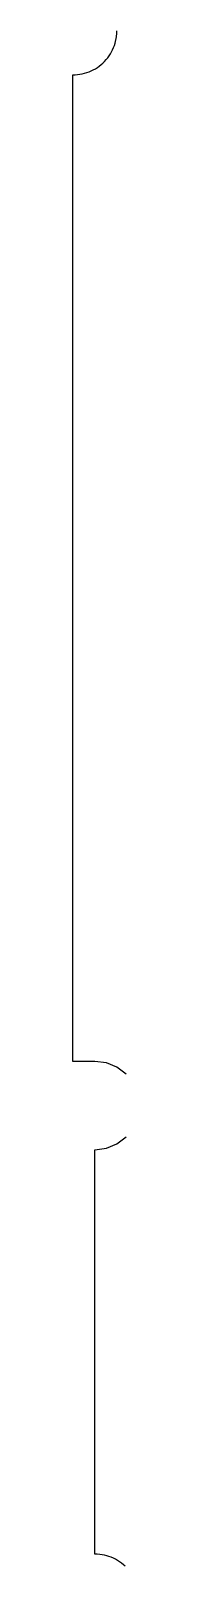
# Model space of a CAD drawing. Extents: x 0 to 11948, y -532 to 532.
# Drawn here: x 0 to 36, y -511 to 532 of the extents above; entities that cross this region are included whole.
import ezdxf

# ---------------------------------------------------------------- set-up
doc = ezdxf.new("R2010")
doc.units = 0
doc.header["$LTSCALE"] = 10
doc.header["$MEASUREMENT"] = 0
doc.layers.add('TEILE', color=7, linetype='CONTINUOUS')

msp = doc.modelspace()

# ---------------------------------------------------------------- linework, layer by layer
at = {"layer": 'TEILE', "color": 2}
for p, q in [((29.880123, 530.833252), (29.999831, 532.5)), ((27.716398, 521.019531), (28.291153, 522.51947)), ((28.291153, 522.51947), (28.7848, 524.048035)), ((28.78479, 524.048035), (29.694643, 528.23053)), ((28.7848, 524.048035), (28.78479, 524.048035)), ((29.694643, 528.23053), (29.880123, 530.833252)), ((20.442543, 510.543182), (21.588463, 511.668823)), ((21.588463, 511.668823), (22.672493, 512.854187)), ((22.672493, 512.854187), (23.691523, 514.095886)), ((23.691523, 514.095886), (24.642632, 515.39032)), ((24.642632, 515.39032), (25.523092, 516.733826)), ((25.523092, 516.733826), (26.330379, 518.122498)), ((26.330379, 518.122498), (27.062183, 519.55249)), ((27.062183, 519.55249), (27.716398, 521.019531)), ((0, 502.5), (1.605726, 502.54303)), ((0, -167.684998), (0, 502.5)), ((1.605726, 502.54303), (3.206851, 502.671875)), ((3.206851, 502.671875), (4.798782, 502.886322)), ((4.798782, 502.886322), (6.376956, 503.185608)), ((6.376956, 503.185608), (7.936847, 503.56897)), ((7.936847, 503.56897), (9.473985, 504.035217)), ((9.473985, 504.035217), (10.983962, 504.58313)), ((10.983962, 504.58313), (12.462448, 505.211029)), ((12.462448, 505.211029), (13.905206, 505.917206)), ((13.905206, 505.917206), (15.308099, 506.699554)), ((15.308099, 506.699554), (16.667105, 507.555908)), ((16.667105, 507.555908), (17.978331, 508.483765)), ((17.978331, 508.483765), (19.238012, 509.480469)), ((19.238012, 509.480469), (20.442543, 510.543182)), ((15.021695, -167.684509), (0, -167.684998)), ((22.786301, -168.706497), (15.021695, -167.684509)), ((30.021824, -171.703262), (22.786301, -168.706497)), ((36.23518, -176.470627), (30.021824, -171.703262)), ((30.023491, -223.664795), (36.236542, -218.897034)), ((15.000002, -502.5), (15.01181, -227.684509)), ((15.01181, -227.684509), (22.78816, -226.662048)), ((22.78816, -226.662048), (30.023491, -223.664795)), ((16.624168, -502.543976), (15.000001, -502.5)), ((15.000001, -502.5), (15.000002, -502.5)), ((18.243572, -502.675842), (16.624168, -502.543976)), ((19.85346, -502.895203), (18.243572, -502.675842)), ((21.449112, -503.201355), (19.85346, -502.895203)), ((23.025848, -503.593475), (21.449112, -503.201355)), ((24.579046, -504.070404), (23.025848, -503.593475)), ((26.104143, -504.630707), (24.579046, -504.070404)), ((27.596672, -505.272766), (26.104143, -504.630707)), ((29.05225, -505.994629), (27.596672, -505.272766)), ((30.466614, -506.794281), (29.05225, -505.994629)), ((31.835611, -507.669342), (30.466614, -506.794281)), ((33.155224, -508.617218), (31.835611, -507.669342)), ((34.421585, -509.635132), (33.155224, -508.617218)), ((35.630981, -510.720154), (34.421585, -509.635132))]:
    msp.add_line(p, q, dxfattribs=at)

doc.saveas('drawing.dxf')
